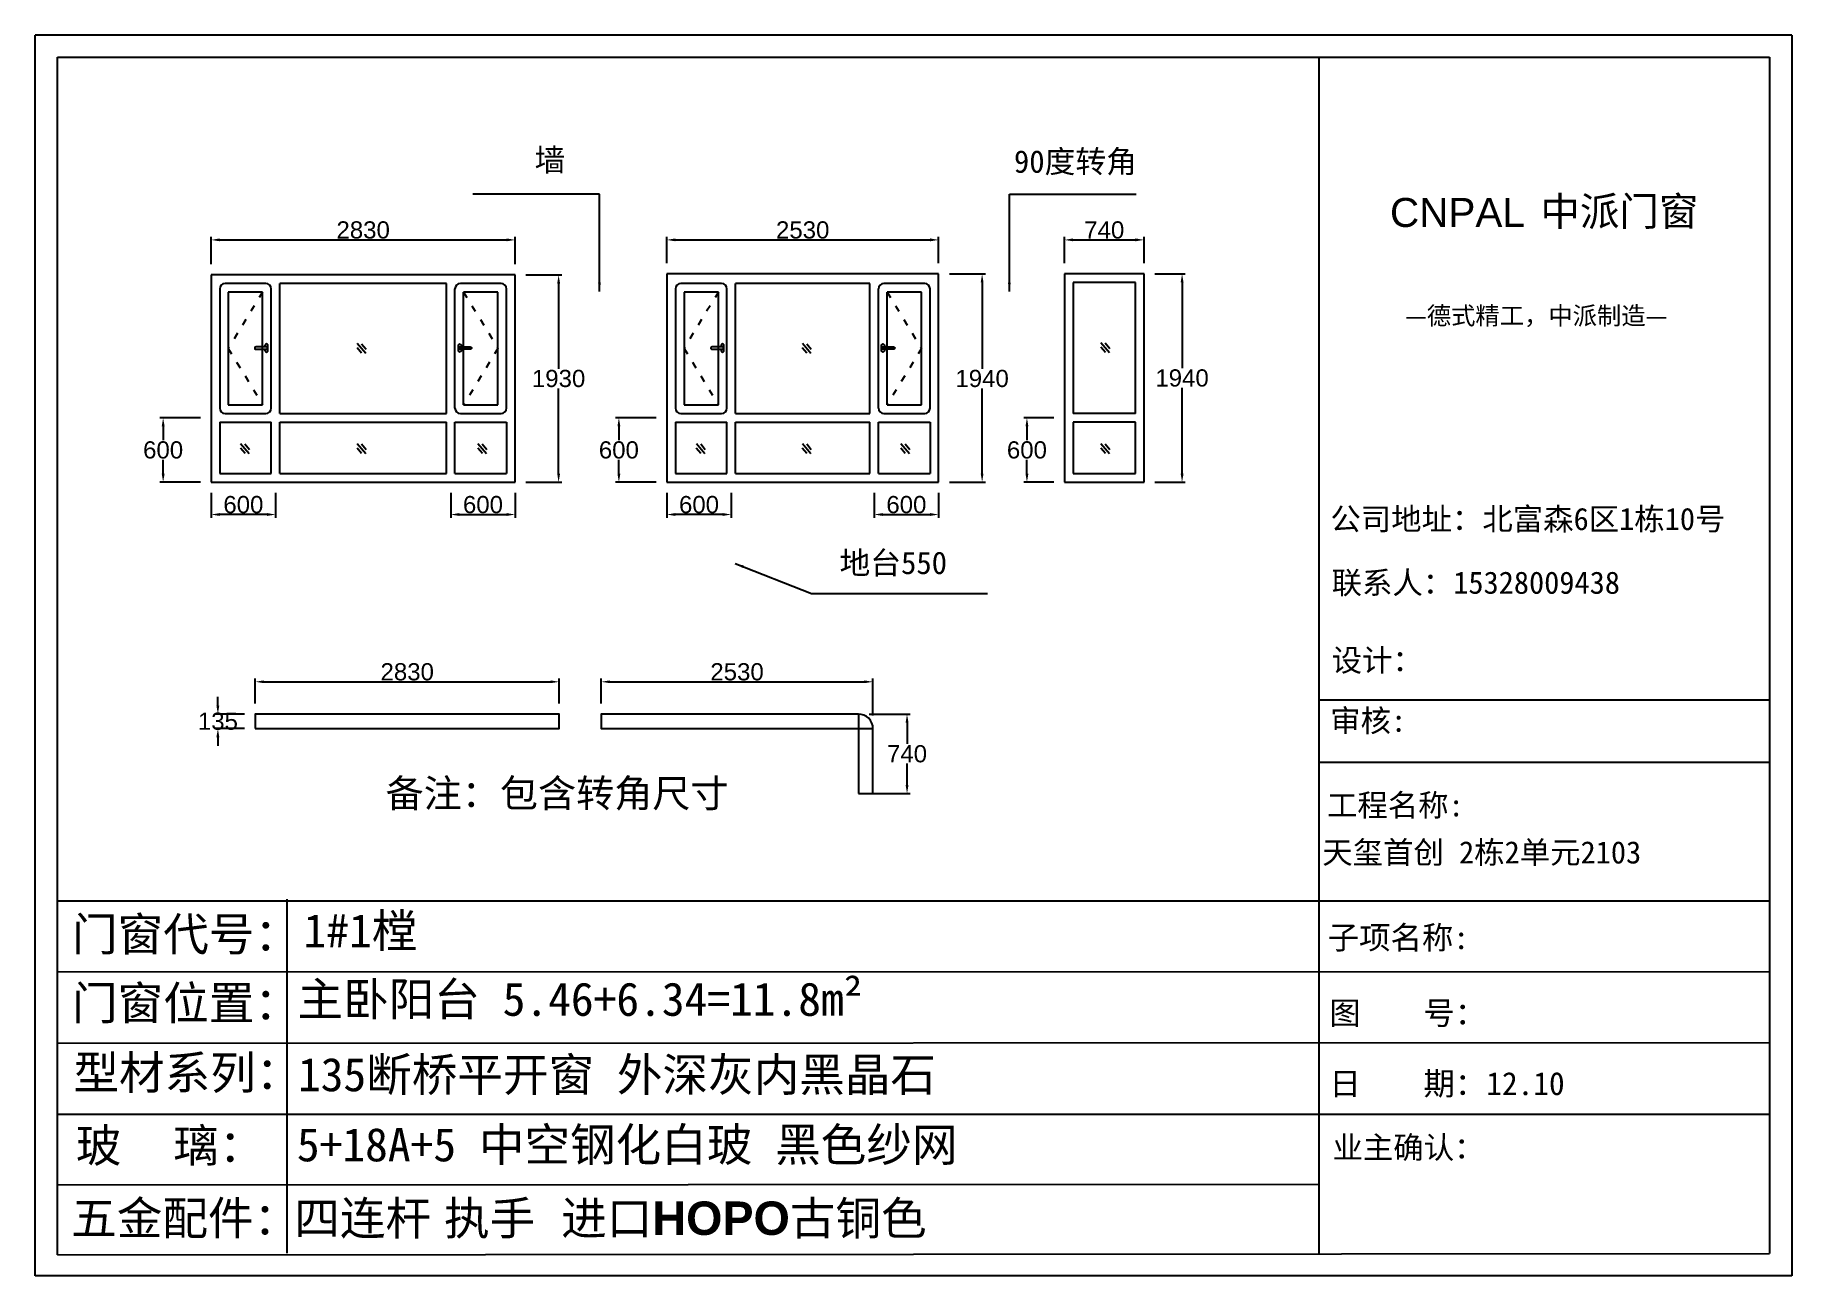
# Model space of a CAD drawing. Header units: inches. Extents: x -138455 to 599497, y -747149 to 13167.
# Drawn here: x 161246 to 177597, y -651838 to -640286 of the extents above; entities that cross this region are included whole.
import ezdxf

# ---------------------------------------------------------------- set-up
doc = ezdxf.new("R2010")
doc.units = ezdxf.units.IN
doc.header["$MEASUREMENT"] = 0
doc.header["$PDMODE"] = 35
doc.header["$PDSIZE"] = -3
doc.linetypes.add('ACAD_ISO03W100', pattern=[30, 12, -18])
doc.layers.add('0 @ 1', color=7, linetype='Continuous')
doc.styles.add('Annotative', font='arialbd.ttf')
doc.styles.add('MtXpl_', font='')
doc.styles.get("Standard").update_dxf_attribs({"font": 'arial.ttf'})
doc.styles.get('MtXpl_').set_extended_font_data('SimSun')
doc.dimstyles.get("Standard").update_dxf_attribs({"dimtxt": 80, "dimasz": 70, "dimexe": 40, "dimexo": 80, "dimgap": 0, "dimtad": 1, "dimtih": 1, "dimtoh": 1, "dimdec": 0, "dimzin": 0, "dimdsep": 46, "dimtxsty": 'Standard', "dimcen": 0.09, "dimadec": 0, "dimazin": 0, "dimtfac": 1, "dimtdec": 0, "dimtofl": 0, "dimtmove": 0, "dimatfit": 3, "dimfxl": 0, "dimtolj": 1, "dimtzin": 0, "dimarcsym": 0})

msp = doc.modelspace()

# ---------------------------------------------------------------- texts
at = {"style": 'MtXpl_'}
for s, height, p in [('中派门窗', 269.64, (175256.2, -642061.2)), ('—德式精工，中派制造—', 165.935, (173997.2, -642981.3)), ('公司地址：北富森6区1栋10号', 207.419, (173301.9, -644894.7)), ('联系人：15328009438', 207.419, (173313.2, -645487.6)), ('设计：', 207.42, (173313.5, -646209.9)), ('审核:', 207.42, (173300.2, -646772.3)), ('工程名称:', 207.42, (173270, -647559.5)), ('天玺首创 2栋2单元2103', 207.419, (173226.3, -647998.7)), ('子项名称:', 214.34, (173276.6, -648795.4)), ('图    号：', 214.34, (173292, -649498.3)), ('日    期：12.10', 214.336, (173292.7, -650154.9)), ('业主确认：', 207.42, (173321.5, -650746.2))]:
    msp.add_text(s, height=height, dxfattribs=at).set_placement(p)
msp.add_text('CNPAL', height=269.64).set_placement((173856.1, -642072.3))
at = {"layer": '0 @ 1', "style": 'Annotative'}
for s, height, p in [('门窗代号：', 311.13, (161589.2, -648811.9)), ('门窗位置：', 311.13, (161589.2, -649452.9)), ('型材系列：', 311.13, (161602.3, -650100.4)), ('玻    璃：', 311.13, (161624, -650779.3)), ('五金配件：', 311.13, (161581.5, -651455.8)), ('四连杆 执手  进口HOPO古铜色', 311.128, (163657.9, -651456.7))]:
    msp.add_text(s, height=height, dxfattribs=at).set_placement(p)
at = {"layer": '0 @ 1', "attachment_point": 1, "style": 'Annotative'}
for s, width, heights, insert, char_height in [('{\\fSimSun|b1|i0|c134|p2;墙}', 4757.374, [268.8], (165894.8, -641342.3), 209.856), ('{\\fSimSun|b1|i0|c134|p2;90度转角}', 4757.374, [268.8], (170356.2, -641358.1), 209.856), ('{\\fSimSun|b1|i0|c134|p2;地台550}', 4757.374, [268.8], (168732.8, -645094.4), 209.856), ('{\\fSimSun|b1|i0|c134|p2;备注：包含转角尺寸}', 4622.068, [0], (164507.7, -647214.9), 260), ('{\\fSimSun|b1|i0|c134|p2;1#1樘}', 4396.385, [0], (163743.6, -648469.1), 311.128), ('{\\fSimSun|b1|i0|c134|p2;主卧阳台 5.46+6.34=11.8m²}', 7858.247, [0], (163688.2, -649105.9), 311.128), ('{\\fSimSun|b1|i0|c134|p2;135断桥平开窗 外深灰内黑晶石}', 9006.576, [0], (163692, -649808.2), 311.128), ('{\\fSimSun|b1|i0|c134|p2;5+18A+5 中空钢化白玻 黑色纱网}', 7839.588, [0], (163682.2, -650460.7), 311.128)]:
    msp.add_mtext_dynamic_manual_height_columns(s, width=width, gutter_width=903.5, heights=heights, dxfattribs=dict(at, insert=insert, char_height=char_height))

# ---------------------------------------------------------------- blocks, each defined once
blk = doc.blocks.new('*D2473')
at = {"color": 0, "lineweight": -2, "transparency": 16777216}
for p, q in [((162884, -642419), (162884, -642163)), ((162964, -642193), (165634, -642193)), ((165714, -642419), (165714, -642163))]:
    blk.add_line(p, q, dxfattribs=at)
at = {"color": 0, "transparency": 16777216}
for points in [[(162964, -642179), (162964, -642206), (162884, -642193)], [(165634, -642179), (165634, -642206), (165714, -642193)]]:
    blk.add_solid(points, dxfattribs=at)
at = {"layer": 'Defpoints', "color": 0, "transparency": 16777216}
for p in [(165714, -642193), (162884, -642519), (165714, -642519)]:
    blk.add_point(p, dxfattribs=at)
at = {"color": 0, "transparency": 16777216, "insert": (164299, -642101), "char_height": 160, "attachment_point": 5}
blk.add_mtext('\\A1;2830', dxfattribs=at)
blk = doc.blocks.new('*D2474')
at = {"color": 0, "lineweight": -2, "transparency": 16777216}
for p, q in [((165814, -642519), (166148, -642519)), ((166118, -642599), (166118, -643392)), ((166118, -644369), (166118, -643575)), ((165814, -644449), (166148, -644449))]:
    blk.add_line(p, q, dxfattribs=at)
at = {"color": 0, "transparency": 16777216}
for points in [[(166105, -642599), (166132, -642599), (166118, -642519)], [(166105, -644369), (166132, -644369), (166118, -644449)]]:
    blk.add_solid(points, dxfattribs=at)
at = {"layer": 'Defpoints', "color": 0, "transparency": 16777216}
for p in [(165714, -642519), (165714, -644449), (166118, -644449)]:
    blk.add_point(p, dxfattribs=at)
at = {"color": 0, "transparency": 16777216, "insert": (166118, -643484), "char_height": 160, "attachment_point": 5}
blk.add_mtext('\\A1;1930', dxfattribs=at)
blk = doc.blocks.new('*D2475')
at = {"color": 0, "lineweight": -2, "transparency": 16777216}
for p, q in [((165114, -644549), (165114, -644780)), ((165714, -644549), (165714, -644780)), ((165194, -644750), (165634, -644750))]:
    blk.add_line(p, q, dxfattribs=at)
at = {"color": 0, "transparency": 16777216}
for points in [[(165194, -644736), (165194, -644763), (165114, -644750)], [(165634, -644736), (165634, -644763), (165714, -644750)]]:
    blk.add_solid(points, dxfattribs=at)
at = {"layer": 'Defpoints', "color": 0, "transparency": 16777216}
for p in [(165114, -644449), (165714, -644449), (165714, -644750)]:
    blk.add_point(p, dxfattribs=at)
at = {"color": 0, "transparency": 16777216, "insert": (165414, -644658), "char_height": 160, "attachment_point": 5}
blk.add_mtext('\\A1;600', dxfattribs=at)
blk = doc.blocks.new('*D2476')
at = {"color": 0, "lineweight": -2, "transparency": 16777216}
for p, q in [((162884, -644549), (162884, -644780)), ((163484, -644549), (163484, -644780)), ((163404, -644750), (162964, -644750))]:
    blk.add_line(p, q, dxfattribs=at)
at = {"color": 0, "transparency": 16777216}
for points in [[(162964, -644736), (162964, -644763), (162884, -644750)], [(163404, -644736), (163404, -644763), (163484, -644750)]]:
    blk.add_solid(points, dxfattribs=at)
at = {"layer": 'Defpoints', "color": 0, "transparency": 16777216}
for p in [(162884, -644449), (163484, -644449), (162884, -644750)]:
    blk.add_point(p, dxfattribs=at)
at = {"color": 0, "transparency": 16777216, "insert": (163184, -644658), "char_height": 160, "attachment_point": 5}
blk.add_mtext('\\A1;600', dxfattribs=at)
blk = doc.blocks.new('123as')
at = {"color": 0}
for p, q in [((90189, 51387), (90252, 51462)), ((90194, 51330), (90312, 51470)), ((90251, 51335), (90314, 51410))]:
    blk.add_line(p, q, dxfattribs=at)
blk = doc.blocks.new('*D2477')
at = {"color": 0, "lineweight": -2, "transparency": 16777216}
for p, q in [((162784, -643849), (162407, -643849)), ((162437, -643929), (162437, -644057)), ((162437, -644369), (162437, -644240)), ((162784, -644449), (162407, -644449))]:
    blk.add_line(p, q, dxfattribs=at)
at = {"color": 0, "transparency": 16777216}
for points in [[(162424, -643929), (162451, -643929), (162437, -643849)], [(162424, -644369), (162451, -644369), (162437, -644449)]]:
    blk.add_solid(points, dxfattribs=at)
at = {"layer": 'Defpoints', "color": 0, "transparency": 16777216}
for p in [(162884, -643849), (162437, -644449), (162884, -644449)]:
    blk.add_point(p, dxfattribs=at)
at = {"color": 0, "transparency": 16777216, "insert": (162437, -644149), "char_height": 160, "attachment_point": 5}
blk.add_mtext('\\A1;600', dxfattribs=at)
blk = doc.blocks.new('*D2478')
at = {"color": 0, "lineweight": -2, "transparency": 16777216}
for p, q in [((167125, -642409), (167125, -642163)), ((167205, -642193), (169575, -642193)), ((169655, -642409), (169655, -642163))]:
    blk.add_line(p, q, dxfattribs=at)
at = {"color": 0, "transparency": 16777216}
for points in [[(167205, -642179), (167205, -642206), (167125, -642193)], [(169575, -642179), (169575, -642206), (169655, -642193)]]:
    blk.add_solid(points, dxfattribs=at)
at = {"layer": 'Defpoints', "color": 0, "transparency": 16777216}
for p in [(169655, -642193), (167125, -642509), (169655, -642509)]:
    blk.add_point(p, dxfattribs=at)
at = {"color": 0, "transparency": 16777216, "insert": (168390, -642101), "char_height": 160, "attachment_point": 5}
blk.add_mtext('\\A1;2530', dxfattribs=at)
blk = doc.blocks.new('*D2479')
at = {"color": 0, "lineweight": -2, "transparency": 16777216}
for p, q in [((169755, -642509), (170090, -642509)), ((170060, -642589), (170060, -643392)), ((170060, -644369), (170060, -643575)), ((169755, -644449), (170090, -644449))]:
    blk.add_line(p, q, dxfattribs=at)
at = {"color": 0, "transparency": 16777216}
for points in [[(170047, -642589), (170073, -642589), (170060, -642509)], [(170047, -644369), (170073, -644369), (170060, -644449)]]:
    blk.add_solid(points, dxfattribs=at)
at = {"layer": 'Defpoints', "color": 0, "transparency": 16777216}
for p in [(169655, -642509), (169655, -644449), (170060, -644449)]:
    blk.add_point(p, dxfattribs=at)
at = {"color": 0, "transparency": 16777216, "insert": (170060, -643484), "char_height": 160, "attachment_point": 5}
blk.add_mtext('\\A1;1940', dxfattribs=at)
blk = doc.blocks.new('*D2480')
at = {"color": 0, "lineweight": -2, "transparency": 16777216}
for p, q in [((169055, -644549), (169055, -644780)), ((169655, -644549), (169655, -644780)), ((169135, -644750), (169575, -644750))]:
    blk.add_line(p, q, dxfattribs=at)
at = {"color": 0, "transparency": 16777216}
for points in [[(169135, -644736), (169135, -644763), (169055, -644750)], [(169575, -644736), (169575, -644763), (169655, -644750)]]:
    blk.add_solid(points, dxfattribs=at)
at = {"layer": 'Defpoints', "color": 0, "transparency": 16777216}
for p in [(169055, -644449), (169655, -644449), (169655, -644750)]:
    blk.add_point(p, dxfattribs=at)
at = {"color": 0, "transparency": 16777216, "insert": (169355, -644658), "char_height": 160, "attachment_point": 5}
blk.add_mtext('\\A1;600', dxfattribs=at)
blk = doc.blocks.new('*D2481')
at = {"color": 0, "lineweight": -2, "transparency": 16777216}
for p, q in [((167125, -644549), (167125, -644780)), ((167725, -644549), (167725, -644780)), ((167645, -644750), (167205, -644750))]:
    blk.add_line(p, q, dxfattribs=at)
at = {"color": 0, "transparency": 16777216}
for points in [[(167205, -644736), (167205, -644763), (167125, -644750)], [(167645, -644736), (167645, -644763), (167725, -644750)]]:
    blk.add_solid(points, dxfattribs=at)
at = {"layer": 'Defpoints', "color": 0, "transparency": 16777216}
for p in [(167125, -644449), (167725, -644449), (167125, -644750)]:
    blk.add_point(p, dxfattribs=at)
at = {"color": 0, "transparency": 16777216, "insert": (167425, -644658), "char_height": 160, "attachment_point": 5}
blk.add_mtext('\\A1;600', dxfattribs=at)
blk = doc.blocks.new('*D2482')
at = {"color": 0, "lineweight": -2, "transparency": 16777216}
for p, q in [((167025, -643849), (166649, -643849)), ((166679, -643929), (166679, -644057)), ((166679, -644369), (166679, -644240)), ((167025, -644449), (166649, -644449))]:
    blk.add_line(p, q, dxfattribs=at)
at = {"color": 0, "transparency": 16777216}
for points in [[(166666, -643929), (166693, -643929), (166679, -643849)], [(166666, -644369), (166693, -644369), (166679, -644449)]]:
    blk.add_solid(points, dxfattribs=at)
at = {"layer": 'Defpoints', "color": 0, "transparency": 16777216}
for p in [(167125, -643849), (166679, -644449), (167125, -644449)]:
    blk.add_point(p, dxfattribs=at)
at = {"color": 0, "transparency": 16777216, "insert": (166679, -644149), "char_height": 160, "attachment_point": 5}
blk.add_mtext('\\A1;600', dxfattribs=at)
blk = doc.blocks.new('*D2483')
at = {"color": 0, "lineweight": -2, "transparency": 16777216}
for p, q in [((171667, -642509), (171951, -642509)), ((171921, -642589), (171921, -643387)), ((171921, -644369), (171921, -643570)), ((171667, -644449), (171951, -644449))]:
    blk.add_line(p, q, dxfattribs=at)
at = {"color": 0, "transparency": 16777216}
for points in [[(171908, -642589), (171935, -642589), (171921, -642509)], [(171908, -644369), (171935, -644369), (171921, -644449)]]:
    blk.add_solid(points, dxfattribs=at)
at = {"layer": 'Defpoints', "color": 0, "transparency": 16777216}
for p in [(171567, -642509), (171567, -644449), (171921, -644449)]:
    blk.add_point(p, dxfattribs=at)
at = {"color": 0, "transparency": 16777216, "insert": (171921, -643479), "char_height": 160, "attachment_point": 5}
blk.add_mtext('\\A1;1940', dxfattribs=at)
blk = doc.blocks.new('*D2484')
at = {"color": 0, "lineweight": -2, "transparency": 16777216}
for p, q in [((170827, -642409), (170827, -642163)), ((170907, -642193), (171487, -642193)), ((171567, -642409), (171567, -642163))]:
    blk.add_line(p, q, dxfattribs=at)
at = {"color": 0, "transparency": 16777216}
for points in [[(170907, -642179), (170907, -642206), (170827, -642193)], [(171487, -642179), (171487, -642206), (171567, -642193)]]:
    blk.add_solid(points, dxfattribs=at)
at = {"layer": 'Defpoints', "color": 0, "transparency": 16777216}
for p in [(171567, -642193), (170827, -642509), (171567, -642509)]:
    blk.add_point(p, dxfattribs=at)
at = {"color": 0, "transparency": 16777216, "insert": (171197, -642101), "char_height": 160, "attachment_point": 5}
blk.add_mtext('\\A1;740', dxfattribs=at)
blk = doc.blocks.new('*D2485')
at = {"color": 0, "lineweight": -2, "transparency": 16777216}
for p, q in [((170727, -643849), (170447, -643849)), ((170477, -643929), (170477, -644057)), ((170477, -644369), (170477, -644240)), ((170727, -644449), (170447, -644449))]:
    blk.add_line(p, q, dxfattribs=at)
at = {"color": 0, "transparency": 16777216}
for points in [[(170464, -643929), (170491, -643929), (170477, -643849)], [(170464, -644369), (170491, -644369), (170477, -644449)]]:
    blk.add_solid(points, dxfattribs=at)
at = {"layer": 'Defpoints', "color": 0, "transparency": 16777216}
for p in [(170827, -643849), (170477, -644449), (170827, -644449)]:
    blk.add_point(p, dxfattribs=at)
at = {"color": 0, "transparency": 16777216, "insert": (170477, -644149), "char_height": 160, "attachment_point": 5}
blk.add_mtext('\\A1;600', dxfattribs=at)
blk = doc.blocks.new('dzcs')
blk.add_lwpolyline([(142096, -3328), (142196, -3328, 0.414214), (142206, -3318), (142206, -3318, 0.414214), (142196, -3308), (142096, -3308, 0.414214), (142086, -3318), (142086, -3318, 0.414214)], format="xyb", close=True)
blk.add_lwpolyline([(142182, -3328), (142182, -3342, 0.414214), (142196, -3355), (142196, -3355, 0.414214), (142209, -3342), (142209, -3294, 0.414214), (142196, -3280), (142196, -3280, 0.414214), (142182, -3294), (142182, -3308)], format="xyb")
blk = doc.blocks.new('*D2516')
at = {"color": 0, "lineweight": -2, "transparency": 16777216}
for p, q in [((163294, -646508), (163294, -646277)), ((163374, -646307), (166044, -646307)), ((166124, -646508), (166124, -646277))]:
    blk.add_line(p, q, dxfattribs=at)
at = {"color": 0, "transparency": 16777216}
for points in [[(163374, -646294), (163374, -646320), (163294, -646307)], [(166044, -646294), (166044, -646320), (166124, -646307)]]:
    blk.add_solid(points, dxfattribs=at)
at = {"layer": 'Defpoints', "color": 0, "transparency": 16777216}
for p in [(166124, -646307), (163294, -646608), (166124, -646608)]:
    blk.add_point(p, dxfattribs=at)
at = {"color": 0, "transparency": 16777216, "insert": (164709, -646215), "char_height": 160, "attachment_point": 5}
blk.add_mtext('\\A1;2830', dxfattribs=at)
blk = doc.blocks.new('*D2517')
at = {"color": 0, "lineweight": -2, "transparency": 16777216}
for p, q in [((162947, -646528), (162947, -646448)), ((163194, -646608), (162917, -646608)), ((163194, -646743), (162917, -646743)), ((162947, -646823), (162947, -646903))]:
    blk.add_line(p, q, dxfattribs=at)
at = {"color": 0, "transparency": 16777216}
for points in [[(162933, -646528), (162960, -646528), (162947, -646608)], [(162933, -646823), (162960, -646823), (162947, -646743)]]:
    blk.add_solid(points, dxfattribs=at)
at = {"layer": 'Defpoints', "color": 0, "transparency": 16777216}
for p in [(163294, -646608), (162947, -646743), (163294, -646743)]:
    blk.add_point(p, dxfattribs=at)
at = {"color": 0, "transparency": 16777216, "insert": (162947, -646675), "char_height": 160, "attachment_point": 5}
blk.add_mtext('\\A1;135', dxfattribs=at)
blk = doc.blocks.new('*D2518')
at = {"color": 0, "lineweight": -2, "transparency": 16777216}
for p, q in [((166514, -646508), (166514, -646277)), ((166594, -646307), (168964, -646307)), ((169044, -646620), (169044, -646277))]:
    blk.add_line(p, q, dxfattribs=at)
at = {"color": 0, "transparency": 16777216}
for points in [[(166594, -646294), (166594, -646320), (166514, -646307)], [(168964, -646294), (168964, -646320), (169044, -646307)]]:
    blk.add_solid(points, dxfattribs=at)
at = {"layer": 'Defpoints', "color": 0, "transparency": 16777216}
for p in [(169044, -646307), (166514, -646608), (169044, -646720)]:
    blk.add_point(p, dxfattribs=at)
at = {"color": 0, "transparency": 16777216, "insert": (167779, -646215), "char_height": 160, "attachment_point": 5}
blk.add_mtext('\\A1;2530', dxfattribs=at)
blk = doc.blocks.new('*D2519')
at = {"color": 0, "lineweight": -2, "transparency": 16777216}
for p, q in [((169009, -646608), (169391, -646608)), ((169361, -646688), (169361, -646886)), ((169361, -647268), (169361, -647069)), ((169009, -647348), (169391, -647348))]:
    blk.add_line(p, q, dxfattribs=at)
at = {"color": 0, "transparency": 16777216}
for points in [[(169348, -646688), (169375, -646688), (169361, -646608)], [(169348, -647268), (169375, -647268), (169361, -647348)]]:
    blk.add_solid(points, dxfattribs=at)
at = {"layer": 'Defpoints', "color": 0, "transparency": 16777216}
for p in [(168909, -646608), (168909, -647348), (169361, -647348)]:
    blk.add_point(p, dxfattribs=at)
at = {"color": 0, "transparency": 16777216, "insert": (169361, -646978), "char_height": 160, "attachment_point": 5}
blk.add_mtext('\\A1;740', dxfattribs=at)

# ---------------------------------------------------------------- dimensions: what is measured, and where the dimension line sits
for base, p1, p2, picture, middle in [((165713.5, -642192.8), (162883.5, -642518.5), (165713.5, -642518.5), '*D2473', (164298.5, -642101)), ((169655.3, -642192.8), (167125.3, -642508.5), (169655.3, -642508.5), '*D2478', (168390.3, -642101)), ((171566.8, -642192.8), (170826.8, -642508.5), (171566.8, -642508.5), '*D2484', (171196.8, -642101.1)), ((165713.5, -644749.6), (165113.5, -644448.5), (165713.5, -644448.5), '*D2475', (165413.5, -644657.9)), ((169655.3, -644749.6), (169055.3, -644448.5), (169655.3, -644448.5), '*D2480', (169355.3, -644657.9)), ((166123.7, -646307), (163293.7, -646607.6), (166123.7, -646607.6), '*D2516', (164708.7, -646215.3)), ((169043.9, -646307), (166513.9, -646607.6), (169043.9, -646719.9), '*D2518', (167778.9, -646215.3))]:
    dim = msp.add_linear_dim(base=base, p1=p1, p2=p2, dimstyle='Standard', override={"dimtxt": 160, "dimasz": 80, "dimexe": 30, "dimexo": 100, "dimgap": 10, "dimfxl": 100})
    dim.commit()
    dim.dimension.update_dxf_attribs({"geometry": picture, "text_midpoint": middle})
for base, p1, p2, picture, middle in [((166118.2, -644448.5), (165713.5, -642518.5), (165713.5, -644448.5), '*D2474', (166118.2, -643483.5)), ((162946.7, -646742.6), (163293.7, -646607.6), (163293.7, -646742.6), '*D2517', (162946.7, -646675.1))]:
    dim = msp.add_linear_dim(base=base, p1=p1, p2=p2, angle=90, dimstyle='Standard', override={"dimtxt": 160, "dimasz": 80, "dimexe": 30, "dimexo": 100, "dimgap": 10, "dimfxl": 100})
    dim.commit()
    dim.dimension.update_dxf_attribs({"geometry": picture, "text_midpoint": middle, "dimtype": 160})
dim = msp.add_linear_dim(base=(170060, -644448.5), p1=(169655.3, -642508.5), p2=(169655.3, -644448.5), angle=90, text='1940', dimstyle='Standard', override={"dimtxt": 160, "dimasz": 80, "dimexe": 30, "dimexo": 100, "dimgap": 10, "dimfxl": 100})
dim.commit()
dim.dimension.update_dxf_attribs({"geometry": '*D2479', "text_midpoint": (170060, -643483.5), "dimtype": 160})
for base, p1, p2, angle, picture, middle in [((171921.3, -644448.5), (171566.8, -642508.5), (171566.8, -644448.5), 90, '*D2483', (171921.3, -643478.5)), ((162437.4, -644448.5), (162883.5, -643848.5), (162883.5, -644448.5), 90, '*D2477', (162437.4, -644148.5)), ((166679.2, -644448.5), (167125.3, -643848.5), (167125.3, -644448.5), 90, '*D2482', (166679.2, -644148.5)), ((170477.3, -644448.5), (170826.8, -643848.5), (170826.8, -644448.5), 90, '*D2485', (170477.3, -644148.5)), ((162883.5, -644749.6), (163483.5, -644448.5), (162883.5, -644448.5), 180, '*D2476', (163183.5, -644657.9)), ((167125.3, -644749.6), (167725.3, -644448.5), (167125.3, -644448.5), 180, '*D2481', (167425.3, -644657.9)), ((169361.3, -647347.6), (168908.9, -646607.6), (168908.9, -647347.6), 90, '*D2519', (169361.3, -646977.6))]:
    dim = msp.add_linear_dim(base=base, p1=p1, p2=p2, angle=angle, dimstyle='Standard', override={"dimtxt": 160, "dimasz": 80, "dimexe": 30, "dimexo": 100, "dimgap": 10, "dimfxl": 100})
    dim.commit()
    dim.dimension.update_dxf_attribs({"geometry": picture, "text_midpoint": middle})

# ---------------------------------------------------------------- linework, layer by layer
for p, q in [((177596.9, -640286.4), (161245.8, -640286.4)), ((161245.8, -651838.1), (161245.8, -640286.4)), ((177596.9, -640286.4), (177596.9, -651838.1)), ((161453.2, -640493.1), (177390.2, -640493.1)), ((161453.2, -651642.4), (161453.2, -640493.1)), ((173193.9, -640493.1), (173193.9, -651631.5)), ((177390.2, -640493.1), (177390.2, -651630.8)), ((165713.5, -642518.5), (162883.5, -642518.5)), ((162883.5, -642518.5), (162883.5, -644448.5)), ((163393.5, -642598.5), (163013.5, -642598.5)), ((163523.5, -643808.5), (163523.5, -642598.5)), ((165073.5, -642598.5), (163523.5, -642598.5)), ((165073.5, -643808.5), (165073.5, -642598.5)), ((165583.5, -642598.5), (165203.5, -642598.5)), ((165713.5, -644448.5), (165713.5, -642518.5)), ((169655.3, -642508.5), (167125.3, -642508.5)), ((167125.3, -642508.5), (167125.3, -644448.5)), ((167635.3, -642598.5), (167255.3, -642598.5)), ((169015.3, -642598.5), (167765.3, -642598.5)), ((167765.3, -643808.5), (167765.3, -642598.5)), ((169015.3, -643808.5), (169015.3, -642598.5)), ((169525.3, -642598.5), (169145.3, -642598.5)), ((169655.3, -644448.5), (169655.3, -642508.5)), ((171566.8, -642508.5), (170826.8, -642508.5)), ((170826.8, -642508.5), (170826.8, -644448.5)), ((171486.8, -642588.5), (170906.8, -642588.5)), ((170906.8, -642588.5), (170906.8, -643808.5)), ((171486.8, -643808.5), (171486.8, -642588.5)), ((171566.8, -644448.5), (171566.8, -642508.5)), ((162963.5, -642648.5), (162963.5, -643758.5)), ((163363.5, -642678.5), (163043.5, -642678.5)), ((163043.5, -642678.5), (163043.5, -643728.5)), ((163363.5, -643728.5), (163363.5, -642678.5)), ((163443.5, -643758.5), (163443.5, -642648.5)), ((165153.5, -643758.5), (165153.5, -642648.5)), ((165553.5, -642678.5), (165233.5, -642678.5)), ((165233.5, -643728.5), (165233.5, -642678.5)), ((165553.5, -643728.5), (165553.5, -642678.5)), ((165633.5, -643758.5), (165633.5, -642648.5)), ((167205.3, -642648.5), (167205.3, -643758.5)), ((167605.3, -642678.5), (167285.3, -642678.5)), ((167285.3, -642678.5), (167285.3, -643728.5)), ((167605.3, -643728.5), (167605.3, -642678.5)), ((167685.3, -643758.5), (167685.3, -642648.5)), ((169095.3, -643758.5), (169095.3, -642648.5)), ((169495.3, -642678.5), (169175.3, -642678.5)), ((169175.3, -643728.5), (169175.3, -642678.5)), ((169495.3, -643728.5), (169495.3, -642678.5)), ((169575.3, -643758.5), (169575.3, -642648.5)), ((163043.5, -643728.5), (163363.5, -643728.5)), ((165233.5, -643728.5), (165553.5, -643728.5)), ((167285.3, -643728.5), (167605.3, -643728.5)), ((169175.3, -643728.5), (169495.3, -643728.5)), ((162963.5, -643888.5), (163443.5, -643888.5)), ((162963.5, -643888.5), (162963.5, -644368.5)), ((163013.5, -643808.5), (163393.5, -643808.5)), ((163443.5, -644368.5), (163443.5, -643888.5)), ((163523.5, -643808.5), (165073.5, -643808.5)), ((163523.5, -644368.5), (163523.5, -643888.5)), ((163523.5, -643888.5), (165073.5, -643888.5)), ((165073.5, -644368.5), (165073.5, -643888.5)), ((165153.5, -643888.5), (165633.5, -643888.5)), ((165153.5, -644368.5), (165153.5, -643888.5)), ((165203.5, -643808.5), (165583.5, -643808.5)), ((165633.5, -643888.5), (165633.5, -644368.5)), ((167205.3, -643888.5), (167205.3, -644368.5)), ((167205.3, -643888.5), (167685.3, -643888.5)), ((167255.3, -643808.5), (167635.3, -643808.5)), ((167685.3, -644368.5), (167685.3, -643888.5)), ((167765.3, -643808.5), (169015.3, -643808.5)), ((167765.3, -643888.5), (169015.3, -643888.5)), ((167765.3, -644368.5), (167765.3, -643888.5)), ((169015.3, -644368.5), (169015.3, -643888.5)), ((169095.3, -643888.5), (169575.3, -643888.5)), ((169095.3, -644368.5), (169095.3, -643888.5)), ((169145.3, -643808.5), (169525.3, -643808.5)), ((169575.3, -643888.5), (169575.3, -644368.5)), ((171486.8, -643808.5), (170906.8, -643808.5)), ((171486.8, -643888.5), (170906.8, -643888.5)), ((170906.8, -643888.5), (170906.8, -644368.5)), ((171486.8, -644368.5), (171486.8, -643888.5)), ((162963.5, -644368.5), (163443.5, -644368.5)), ((163523.5, -644368.5), (165073.5, -644368.5)), ((165153.5, -644368.5), (165633.5, -644368.5)), ((167205.3, -644368.5), (167685.3, -644368.5)), ((167765.3, -644368.5), (169015.3, -644368.5)), ((169095.3, -644368.5), (169575.3, -644368.5)), ((170906.8, -644368.5), (171486.8, -644368.5)), ((162883.5, -644448.5), (165713.5, -644448.5)), ((167125.3, -644448.5), (169655.3, -644448.5)), ((170826.8, -644448.5), (171566.8, -644448.5)), ((173193.9, -646475.3), (177390.2, -646475.3)), ((173193.9, -647056.5), (177390.2, -647056.5)), ((161451.1, -648345.9), (177390.2, -648345.9)), ((163588.6, -648329.7), (163589.6, -651627.6)), ((161451.5, -649008), (177390.2, -649003.5)), ((161451.9, -649670.3), (177390.2, -649665.8)), ((161452.3, -650333), (177390.2, -650333)), ((161452.8, -650990.3), (173193.9, -650984.4)), ((161453.2, -651642.4), (177390.2, -651630.8)), ((177596.9, -651838.1), (161245.8, -651838.1))]:
    msp.add_line(p, q)
at = {"linetype": 'ACAD_ISO03W100', "ltscale": 5}
for points in [[(163363.5, -642678.5), (163043.5, -643203.5), (163363.5, -643728.5)], [(165233.5, -642678.5), (165553.5, -643203.5), (165233.5, -643728.5)], [(167605.3, -642678.5), (167285.3, -643203.5), (167605.3, -643728.5)], [(169175.3, -642678.5), (169495.3, -643203.5), (169175.3, -643728.5)]]:
    msp.add_lwpolyline(points, dxfattribs=at)
msp.add_lwpolyline([(163293.7, -646742.6), (166123.7, -646742.6), (166123.7, -646607.6), (163293.7, -646607.6)], close=True)
msp.add_lwpolyline([(168908.9, -646607.6), (166513.9, -646607.6), (166513.9, -646742.6), (169043.9, -646742.6)])
msp.add_lwpolyline([(168908.9, -647347.6), (169043.9, -647347.6), (169043.9, -646742.6, 0.4142136), (168908.9, -646607.6), (168908.9, -646607.6)], format="xyb", close=True)
for centre, start, end in [((163013.5, -642648.5), 90, 180), ((163393.5, -642648.5), 0, 90), ((165203.5, -642648.5), 90, 180), ((165583.5, -642648.5), 0, 90), ((167255.3, -642648.5), 90, 180), ((167635.3, -642648.5), 0, 90), ((169145.3, -642648.5), 90, 180), ((169525.3, -642648.5), 0, 90), ((163013.5, -643758.5), 180, 270), ((163393.5, -643758.5), 270, 0), ((165203.5, -643758.5), 180, 270), ((165583.5, -643758.5), 270, 0), ((167255.3, -643758.5), 180, 270), ((167635.3, -643758.5), 270, 0), ((169145.3, -643758.5), 180, 270), ((169525.3, -643758.5), 270, 0)]:
    msp.add_arc(centre, 50, start, end)

# ---------------------------------------------------------------- block references
for p in [(21203.2, -639881.9), (25448.1, -639881.9)]:
    msp.add_blockref('dzcs', p)
at = {"xscale": -0.6684526412304121, "yscale": 0.6684526412304121, "zscale": 0.6684526412304121}
for p in [(224613.3, -677562), (228756.6, -677562), (231535.6, -677555.4), (223527.8, -678495.8), (224613.1, -678495.8), (225737.1, -678495.8), (227769.6, -678495.8), (228756.5, -678495.8), (229673.4, -678495.8), (231535.6, -678495.8)]:
    msp.add_blockref('123as', p, dxfattribs=at)
at = {"xscale": -1}
for p in [(307393.8, -639881.9), (311332.5, -639881.9)]:
    msp.add_blockref('dzcs', p, dxfattribs=at)

msp.set_redraw_order([(e.dxf.handle, doc.entitydb.next_handle()) for e in msp.query("TEXT MTEXT ATTDEF DIMENSION ARC_DIMENSION")])  # texts and dimensions are drawn at this point

# ---------------------------------------------------------------- leaders
for points in [[(166498.4, -642671.8), (166498.4, -641767), (165318.2, -641767)], [(170313.6, -642671.8), (170313.6, -641767), (171493.8, -641767)], [(167761.7, -645206.1), (168472.9, -645486.5), (170110.6, -645486.5)]]:
    msp.add_leader(points, dimstyle='Standard', override={"dimtxt": 160, "dimasz": 80, "dimexe": 30, "dimexo": 100, "dimgap": 10, "dimtad": 0, "dimfxl": 100})

doc.saveas('drawing.dxf')
